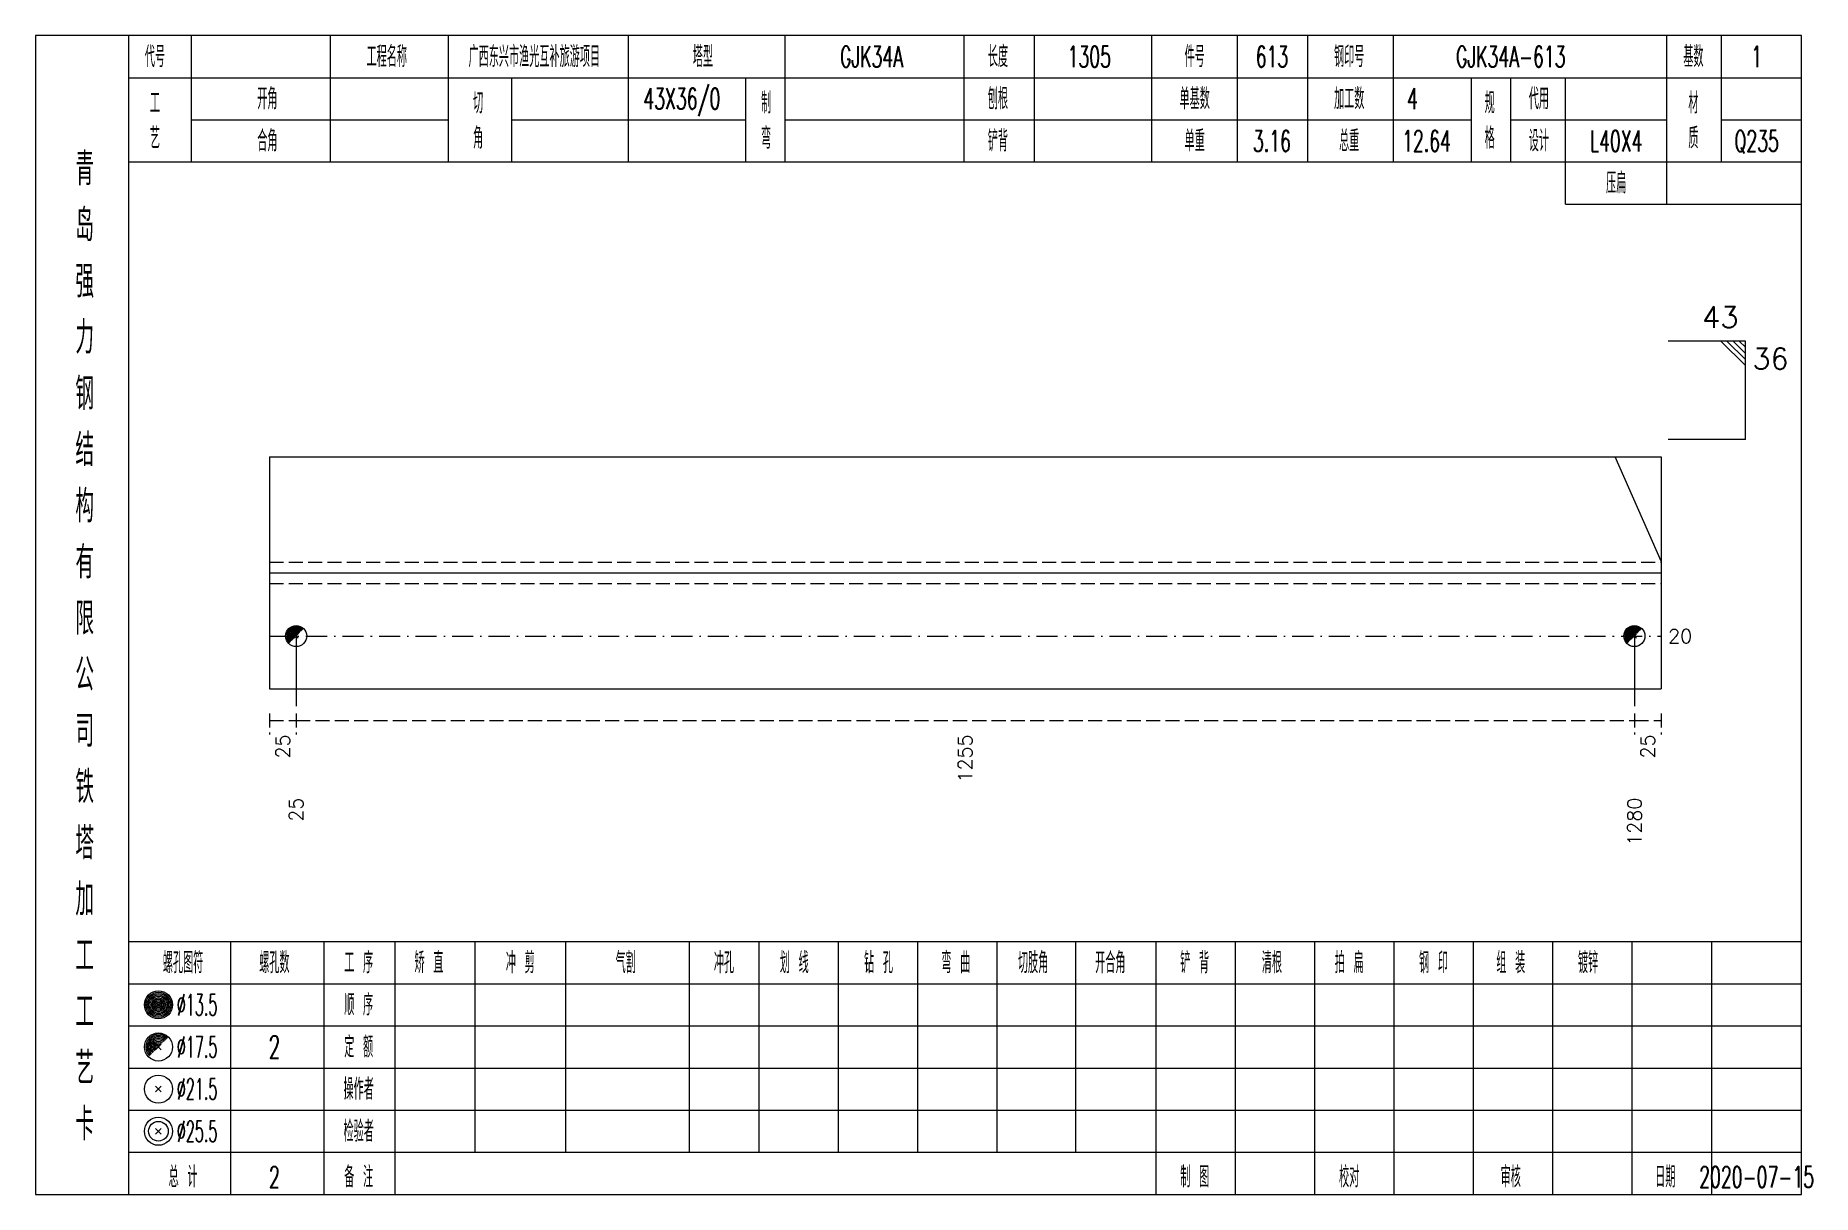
# Model space of a CAD drawing. Extents: x 0 to 2606, y -377 to 6479.
# Drawn here: x 784.2 to 1037.1, y 3675 to 3840 of the extents above; entities that cross this region are included whole.
import ezdxf
from ezdxf.enums import TextEntityAlignment as Align

# ---------------------------------------------------------------- set-up
doc = ezdxf.new("R2010")
doc.units = 0
doc.header["$MEASUREMENT"] = 0
doc.linetypes.add('一点画线', pattern=[5.2, 3, -1, 0.2, -1])
doc.linetypes.add('虚线', pattern=[2.75, 2, -0.75])
doc.layers.get('0').update_dxf_attribs({"linetype": 'CONTINUOUS', "lineweight": 25})
doc.layers.add('1', color=7, linetype='CONTINUOUS', lineweight=25)
doc.layers.add('4', color=7, linetype='CONTINUOUS', lineweight=25)
doc.styles.get("Standard").update_dxf_attribs({"font": 'simplex.shx', "width": 0.7, "height": 3, "bigfont": 'gbhzfs.shx'})

msp = doc.modelspace()

# ---------------------------------------------------------------- texts
at = {"color": 7, "linetype": 'Continuous', "lineweight": 13}
msp.add_text('43', height=3, dxfattribs=at).set_placement((1026.6, 3797.5), align=Align.BOTTOM_RIGHT)
msp.add_text('36', height=3, dxfattribs=at).set_placement((1028.6, 3795.5), align=Align.TOP_LEFT)
msp.add_text('20', height=2, dxfattribs=at).set_placement((1016.6, 3754.5), align=Align.MIDDLE_LEFT)
at = {"color": 8, "linetype": 'Continuous', "lineweight": 9}
for s, p in [('25', (819.4, 3740.5)), ('1255', (916.55, 3740.5)), ('25', (1013.7, 3740.5))]:
    msp.add_text(s, height=2, rotation=90, dxfattribs=at).set_placement(p, align=Align.MIDDLE_RIGHT)
at = {"layer": '1', "color": 7, "linetype": 'Continuous', "lineweight": 13}
for s, p in [('25', (821.3, 3731.5)), ('1280', (1011.8, 3731.5))]:
    msp.add_text(s, height=2, rotation=90, dxfattribs=at).set_placement(p, align=Align.MIDDLE_RIGHT)
at = {"layer": '4', "color": 1, "linetype": 'Continuous', "lineweight": 13}
for s, height, width, p in [('代号', 3, 0.6, (801.2, 3837)), ('工程名称', 3, 0.6, (834.2, 3837)), ('广西东兴市渔光互补旅游项目', 3, 0.6, (855.2, 3837)), ('塔型', 3, 0.6, (879.2, 3837)), ('GJK34A', 3, 0.6, (903.2, 3837)), ('长度', 3, 0.6, (921.2, 3837)), ('1305', 3, 0.6, (934.2, 3837)), ('件号', 3, 0.6, (949.2, 3837)), ('613', 3, 0.6, (960.2, 3837)), ('钢印号', 3, 0.6, (971.2, 3837)), ('GJK34A-613', 3, 0.6, (994.2, 3837)), ('基数', 3, 0.6, (1020.2, 3837)), ('1', 3, 0.6, (1029.2, 3837)), ('开角', 3, 0.6, (817.2, 3831)), ('43X36/0', 3, 0.6, (876.2, 3831)), ('制', 3, 0.6, (888.2, 3830.4)), ('刨根', 3, 0.6, (921.2, 3831)), ('单基数', 3, 0.6, (949.2, 3831)), ('加工数', 3, 0.6, (971.2, 3831)), ('4', 3, 0.6, (980.2, 3831)), ('规', 3, 0.6, (991.2, 3830.4)), ('代用', 3, 0.6, (998.2, 3831)), ('材', 3, 0.6, (1020.2, 3830.4)), ('工', 3, 0.6, (801.2, 3830.4)), ('切', 3, 0.6, (847.2, 3830.4)), ('艺', 3, 0.6, (801.2, 3825.4)), ('角', 3, 0.6, (847.2, 3825.4)), ('弯', 3, 0.6, (888.2, 3825.4)), ('格', 3, 0.6, (991.2, 3825.4)), ('质', 3, 0.6, (1020.2, 3825.4)), ('合角', 3, 0.6, (817.2, 3825)), ('铲背', 3, 0.6, (921.2, 3825)), ('单重', 3, 0.6, (949.2, 3825)), ('3.16', 3, 0.6, (960.2, 3825)), ('总重', 3, 0.6, (971.2, 3825)), ('12.64', 3, 0.6, (982.2, 3825)), ('设计', 3, 0.6, (998.2, 3825)), ('L40X4', 3, 0.6, (1009.2, 3825)), ('Q235', 3, 0.6, (1029.2, 3825)), ('青', 4.6, 0.8, (791.2, 3821)), ('压扁', 3, 0.6, (1009.2, 3819)), ('岛', 4.6, 0.8, (791.2, 3813)), ('强', 4.6, 0.8, (791.2, 3805)), ('力', 4.6, 0.8, (791.2, 3797)), ('钢', 4.6, 0.8, (791.2, 3789)), ('结', 4.6, 0.8, (791.2, 3781)), ('构', 4.6, 0.8, (791.2, 3773)), ('有', 4.6, 0.8, (791.2, 3765)), ('限', 4.6, 0.8, (791.2, 3757)), ('公', 4.6, 0.8, (791.2, 3749)), ('司', 4.6, 0.8, (791.2, 3741)), ('铁', 4.6, 0.8, (791.2, 3733)), ('塔', 4.6, 0.8, (791.2, 3725)), ('加', 4.6, 0.8, (791.2, 3717)), ('工', 4.6, 0.8, (791.2, 3709)), ('螺孔图符', 3, 0.6, (805.2, 3708)), ('螺孔数', 3, 0.6, (818.2, 3708)), ('工 序', 3, 0.6, (830.2, 3708)), ('矫 直', 3, 0.6, (840.2, 3708)), ('冲 剪', 3, 0.6, (853.2, 3708)), ('气割', 3, 0.6, (868.2, 3708)), ('冲孔', 3, 0.6, (882.2, 3708)), ('划 线', 3, 0.6, (892.2, 3708)), ('钻 孔', 3, 0.6, (904.2, 3708)), ('弯 曲', 3, 0.6, (915.2, 3708)), ('切肢角', 3, 0.6, (926.2, 3708)), ('开合角', 3, 0.6, (937.2, 3708)), ('铲 背', 3, 0.6, (949.2, 3708)), ('清根', 3, 0.6, (960.2, 3708)), ('拍 扁', 3, 0.6, (971.2, 3708)), ('钢 印', 3, 0.6, (983.2, 3708)), ('组 装', 3, 0.6, (994.2, 3708)), ('镀锌', 3, 0.6, (1005.2, 3708)), ('工', 4.6, 0.8, (791.2, 3701)), ('%%C13.5', 3, 0.5, (807.2, 3702)), ('顺 序', 3, 0.6, (830.2, 3702)), ('艺', 4.6, 0.8, (791.2, 3693)), ('%%C17.5', 3, 0.5, (807.2, 3696)), ('2', 3.2, 0.6, (818.2, 3696)), ('定 额', 3, 0.6, (830.2, 3696)), ('%%C21.5', 3, 0.5, (807.2, 3690)), ('操作者', 3, 0.6, (830.2, 3690)), ('卡', 4.6, 0.8, (791.2, 3685)), ('%%C25.5', 3, 0.5, (807.2, 3684)), ('检验者', 3, 0.6, (830.2, 3684)), ('总 计', 3, 0.6, (805.2, 3677.5)), ('2', 3, 0.6, (818.2, 3677.5)), ('备 注', 3, 0.6, (830.2, 3677.5)), ('制 图', 3, 0.6, (949.2, 3677.5)), ('校对', 3, 0.6, (971.2, 3677.5)), ('审核', 3, 0.6, (994.2, 3677.5)), ('日期', 3, 0.6, (1016.2, 3677.5)), ('2020-07-15', 3, 0.6, (1029.2, 3677.5))]:
    msp.add_text(s, height=height, dxfattribs=dict(at, width=width)).set_placement(p, align=Align.MIDDLE_CENTER)

# ---------------------------------------------------------------- linework, layer by layer
at = {"color": 7, "linetype": 'Continuous', "lineweight": 13}
for p, q in [((1027.6, 3796.5), (1016.6, 3796.5)), ((1024.1, 3796.5), (1027.6, 3793)), ((1024.97, 3796.5), (1027.6, 3793.88)), ((1025.85, 3796.5), (1027.6, 3794.75)), ((1026.72, 3796.5), (1027.6, 3795.62)), ((1027.6, 3782.5), (1027.6, 3796.5)), ((1027.6, 3782.5), (1016.6, 3782.5)), ((1015.6, 3765.15), (1009.07, 3780)), ((821.3, 3754.5), (821.3, 3744.5)), ((1011.8, 3754.5), (1011.8, 3744.5))]:
    msp.add_line(p, q, dxfattribs=at)
at = {"color": 7, "linetype": 'Continuous', "lineweight": 18}
for p, q in [((817.5, 3780), (817.5, 3747)), ((817.5, 3780), (1015.6, 3780)), ((1015.6, 3780), (1015.6, 3747)), ((817.5, 3763.5), (1015.6, 3763.5))]:
    msp.add_line(p, q, dxfattribs=at)
at = {"color": 1, "linetype": '虚线', "lineweight": 18}
for p, q in [((817.5, 3765), (1015.6, 3765)), ((817.5, 3762), (1015.6, 3762))]:
    msp.add_line(p, q, dxfattribs=at)
at = {"color": 3, "linetype": '一点画线', "lineweight": 13}
msp.add_line((817.5, 3754.5), (1015.6, 3754.5), dxfattribs=at)
at = {"color": 8, "linetype": '虚线', "lineweight": 9}
for p, q in [((817.5, 3743.5), (817.5, 3740.5)), ((817.5, 3742.5), (821.3, 3742.5)), ((821.3, 3743.5), (821.3, 3740.5)), ((821.3, 3743.5), (821.3, 3740.5)), ((821.3, 3742.5), (1011.8, 3742.5)), ((1011.8, 3743.5), (1011.8, 3740.5)), ((1011.8, 3743.5), (1011.8, 3740.5)), ((1011.8, 3742.5), (1015.6, 3742.5)), ((1015.6, 3743.5), (1015.6, 3740.5))]:
    msp.add_line(p, q, dxfattribs=at)
at = {"layer": '1', "color": 7, "linetype": 'Continuous', "lineweight": 0}
for p, q in [((821, 3754.2), (821.6, 3754.8)), ((821, 3754.8), (821.6, 3754.2)), ((1011.5, 3754.2), (1012.1, 3754.8)), ((1011.5, 3754.8), (1012.1, 3754.2))]:
    msp.add_line(p, q, dxfattribs=at)
at = {"layer": '1', "color": 7, "linetype": 'Continuous', "lineweight": 18}
msp.add_line((817.5, 3747), (1015.6, 3747), dxfattribs=at)
at = {"layer": '1', "color": 7, "linetype": 'Continuous', "lineweight": 13}
for centre in [(821.3, 3754.5), (1011.8, 3754.5)]:
    msp.add_circle(centre, 1.5, dxfattribs=at)
for centre, radius in [((821.3, 3754.5), 1.35), ((821.3, 3754.5), 1.2), ((821.3, 3754.5), 1.05), ((821.3, 3754.5), 0.9), ((821.3, 3754.5), 0.75), ((821.3, 3754.5), 0.6), ((821.3, 3754.5), 0.45), ((821.3, 3754.5), 0.3), ((821.3, 3754.5), 0.15), ((1011.8, 3754.5), 1.35), ((1011.8, 3754.5), 1.2), ((1011.8, 3754.5), 1.05), ((1011.8, 3754.5), 0.9), ((1011.8, 3754.5), 0.75), ((1011.8, 3754.5), 0.6), ((1011.8, 3754.5), 0.45), ((1011.8, 3754.5), 0.3), ((1011.8, 3754.5), 0.15)]:
    msp.add_arc(centre, radius, 45, 225, dxfattribs=at)
at = {"layer": '4', "color": 1, "linetype": 'Continuous', "lineweight": 18}
for p, q in [((797.5, 3675), (797.5, 3840)), ((806.4, 3822), (806.4, 3840)), ((826.2, 3822), (826.2, 3840)), ((843, 3822), (843, 3840)), ((868.6, 3822), (868.6, 3840)), ((890.9, 3822), (890.9, 3840)), ((916.4, 3822), (916.4, 3840)), ((926.4, 3822), (926.4, 3840)), ((943.1, 3822), (943.1, 3840)), ((955.3, 3822), (955.3, 3840)), ((965.3, 3822), (965.3, 3840)), ((977.5, 3822), (977.5, 3840)), ((1016.4, 3816), (1016.4, 3840)), ((1024.2, 3822), (1024.2, 3840)), ((797.5, 3834), (1035.6, 3834)), ((852, 3822), (852, 3834)), ((885.3, 3822), (885.3, 3834)), ((988.6, 3822), (988.6, 3834)), ((994.2, 3822), (994.2, 3834)), ((1002, 3816), (1002, 3834)), ((806.4, 3828), (843, 3828)), ((852, 3828), (885.3, 3828)), ((890.9, 3828), (988.6, 3828)), ((994.2, 3828), (1016.4, 3828)), ((1024.2, 3828), (1035.6, 3828)), ((797.5, 3822), (1035.6, 3822)), ((1002, 3816), (1035.6, 3816)), ((797.5, 3711), (1035.6, 3711)), ((812, 3675), (812, 3711)), ((825.3, 3675), (825.3, 3711)), ((835.4, 3675), (835.4, 3711)), ((846.8, 3681), (846.8, 3711)), ((859.7, 3681), (859.7, 3711)), ((877.3, 3681), (877.3, 3711)), ((887.2, 3681), (887.2, 3711)), ((898.5, 3681), (898.5, 3711)), ((909.8, 3681), (909.8, 3711)), ((921.1, 3681), (921.1, 3711)), ((932.3, 3681), (932.3, 3711)), ((943.7, 3681), (943.7, 3711)), ((955, 3681), (955, 3711)), ((966.3, 3681), (966.3, 3711)), ((977.6, 3681), (977.6, 3711)), ((988.9, 3681), (988.9, 3711)), ((1000.2, 3681), (1000.2, 3711)), ((1011.5, 3681), (1011.5, 3711)), ((1022.8, 3681), (1022.8, 3711)), ((797.5, 3705), (1035.6, 3705)), ((797.5, 3699), (1035.6, 3699)), ((797.5, 3693), (1035.6, 3693)), ((797.5, 3687), (1035.6, 3687)), ((797.5, 3681), (1035.6, 3681)), ((943.7, 3675), (943.7, 3681)), ((955, 3675), (955, 3681)), ((966.3, 3675), (966.3, 3681)), ((977.6, 3675), (977.6, 3681)), ((988.9, 3675), (988.9, 3681)), ((1000.2, 3675), (1000.2, 3681)), ((1011.5, 3675), (1011.5, 3681)), ((1022.8, 3675), (1022.8, 3681))]:
    msp.add_line(p, q, dxfattribs=at)
at = {"layer": '4', "color": 7, "linetype": 'Continuous', "lineweight": 13}
for p, q in [((801.5, 3701.8), (801.9, 3702.2)), ((801.9, 3701.8), (801.5, 3702.2)), ((801.3, 3689.6), (802.1, 3690.4)), ((802.1, 3689.6), (801.3, 3690.4)), ((801.3, 3683.6), (802.1, 3684.4)), ((802.1, 3683.6), (801.3, 3684.4))]:
    msp.add_line(p, q, dxfattribs=at)
at = {"layer": '4', "color": 7, "linetype": 'Continuous', "lineweight": 0}
for p, q in [((801.3, 3695.6), (802.1, 3696.4)), ((801.3, 3696.4), (802.1, 3695.6))]:
    msp.add_line(p, q, dxfattribs=at)
at = {"layer": '4', "color": 1, "linetype": 'Continuous', "lineweight": 18}
msp.add_lwpolyline([(784.2, 3840), (784.2, 3675), (1035.6, 3675), (1035.6, 3840)], close=True, dxfattribs=at)
at = {"layer": '4', "color": 7, "linetype": 'Continuous', "lineweight": 13}
for centre, radius in [((801.7, 3702), 2), ((801.7, 3702), 1.8), ((801.7, 3702), 1.6), ((801.7, 3702), 1.4), ((801.7, 3702), 1.2), ((801.7, 3702), 1), ((801.7, 3702), 0.8), ((801.7, 3702), 0.6), ((801.7, 3702), 0.4), ((801.7, 3702), 0.2), ((801.7, 3696), 2), ((801.7, 3690), 2), ((801.7, 3684), 2), ((801.7, 3684), 1.4)]:
    msp.add_circle(centre, radius, dxfattribs=at)
for radius in [1.8, 1.6, 1.4, 1.2, 1, 0.8, 0.6, 0.4, 0.2]:
    msp.add_arc((801.7, 3696), radius, 45, 225, dxfattribs=at)

msp.set_redraw_order([(e.dxf.handle, doc.entitydb.next_handle()) for e in msp.query("TEXT MTEXT ATTDEF DIMENSION ARC_DIMENSION")])  # texts and dimensions are drawn at this point

doc.saveas('drawing.dxf')
